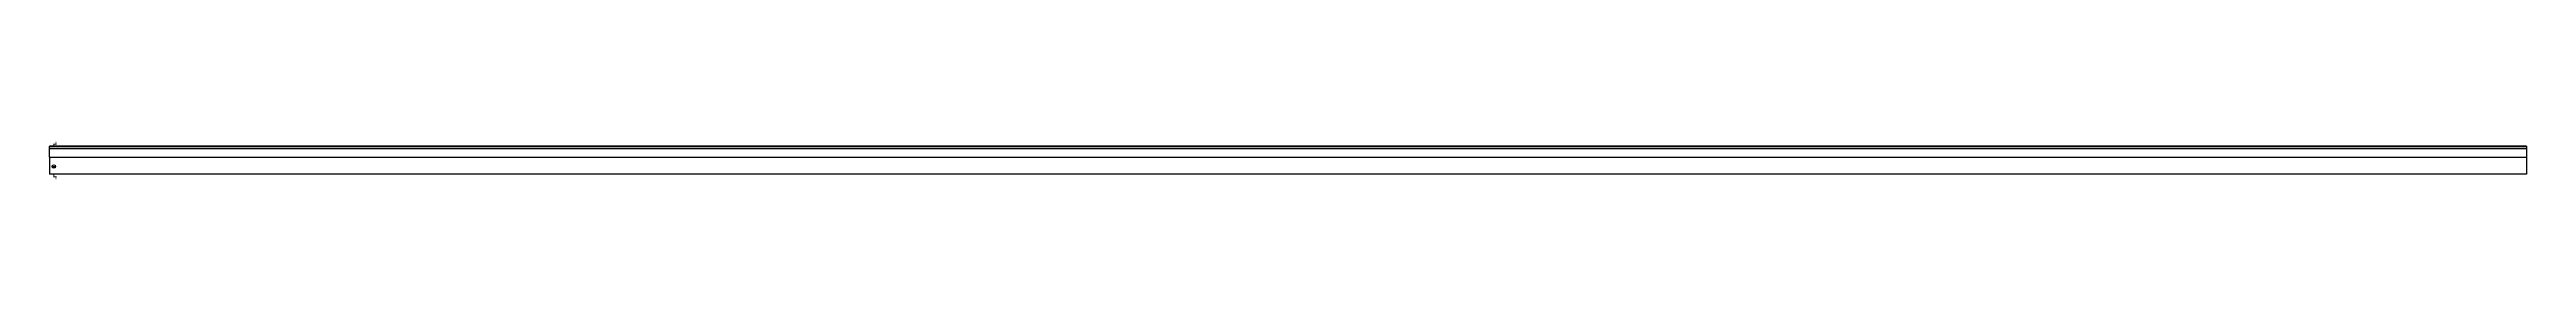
# Paper-space layout 'Sheet3' of a CAD drawing. Header units: millimetres. Extents: x -293767 to 11212, y 2725 to 20337.
# Drawn here: x -293767 to -3767, y 2725 to 7121 of the extents above; entities that cross this region are included whole.
import ezdxf

# ---------------------------------------------------------------- set-up
doc = ezdxf.new("R2010")
doc.units = ezdxf.units.MM
doc.styles.add('SLDTEXTSTYLE0', font='TXT', dxfattribs={"width": 0.75})

psp = doc.layouts.new('Sheet3')

# ---------------------------------------------------------------- linework, layer by layer
at = {"color": 7, "linetype": 'Continuous', "lineweight": 25, "ltscale": 50}
for p, q in [((-3767.04222, 6593.24183), (-293767.04222, 6593.24183)), ((-293767.04222, 6593.24183), (-293767.04222, 6568.24183)), ((-3767.04222, 6568.24183), (-293767.04222, 6568.24183)), ((-293767.04222, 6568.24183), (-293767.04222, 6558.24183)), ((-293767.04222, 6558.24183), (-3767.04222, 6558.24183)), ((-293767.04222, 6308.24183), (-293767.04222, 6558.24183)), ((-293767.04222, 5308.24183), (-293767.04222, 6308.24183)), ((-3767.04222, 6308.24183), (-293767.04222, 6308.24183)), ((-3767.04222, 6593.24183), (-3767.04222, 6568.24183)), ((-3767.04222, 6568.24183), (-3767.04222, 6558.24183)), ((-3767.04222, 6558.24183), (-3767.04222, 6308.24183)), ((-3767.04222, 6308.24183), (-3767.04222, 5308.24183)), ((-293767.04222, 5308.24183), (-3767.04222, 5308.24183)), ((-293767.04222, 5308.24183), (-293767.04222, 3308.24183)), ((-3767.04222, 3308.24183), (-293767.04222, 3308.24183)), ((-3767.04222, 5308.24183), (-3767.04222, 3308.24183))]:
    psp.add_line(p, q, dxfattribs=at)
at = {"color": 7, "linetype": 'Continuous', "lineweight": 18, "ltscale": 50}
for p, q in [((-293267.04222, 6582.24183), (-293267.04222, 6886.24183)), ((-292963.04222, 6848.24183), (-293267.04222, 6848.24183)), ((-293267.04222, 2980.24183), (-293267.04222, 3284.39383)), ((-292963.04222, 3018.24183), (-293267.04222, 3018.24183))]:
    psp.add_line(p, q, dxfattribs=at)
at = {"color": 7, "linetype": 'Continuous', "lineweight": 25, "ltscale": 2500}
psp.add_ellipse((-293267.04222, 4217.73072), major_axis=(0, -200.27447), ratio=0.9986295348, dxfattribs=at)
for start_param, end_param in [(5.1946995587, 6.2831853072), (0, 1.0884857485)]:
    psp.add_ellipse((-293267.04222, 4403.5163), major_axis=(0, -200.27447), ratio=0.9986295348, start_param=start_param, end_param=end_param, dxfattribs=at)
at = {"color": 7, "linetype": 'Continuous', "lineweight": 18, "ltscale": 50}
for points in [[(-293267.04222, 6848.24183), (-293067.04222, 6816.24183), (-293067.04222, 6880.24183)], [(-293267.04222, 3018.24183), (-293067.04222, 2986.24183), (-293067.04222, 3050.24183)]]:
    psp.add_solid(points, dxfattribs=at)

# ---------------------------------------------------------------- texts
at = {"color": 7, "linetype": 'Continuous', "ltscale": 50, "char_height": 200, "attachment_point": 1, "style": 'SLDTEXTSTYLE0'}
for insert in [(-293098.06287, 7118.28312), (-293098.06287, 2928.31808)]:
    psp.add_mtext('S', dxfattribs=dict(at, insert=insert))

doc.saveas('drawing.dxf')
